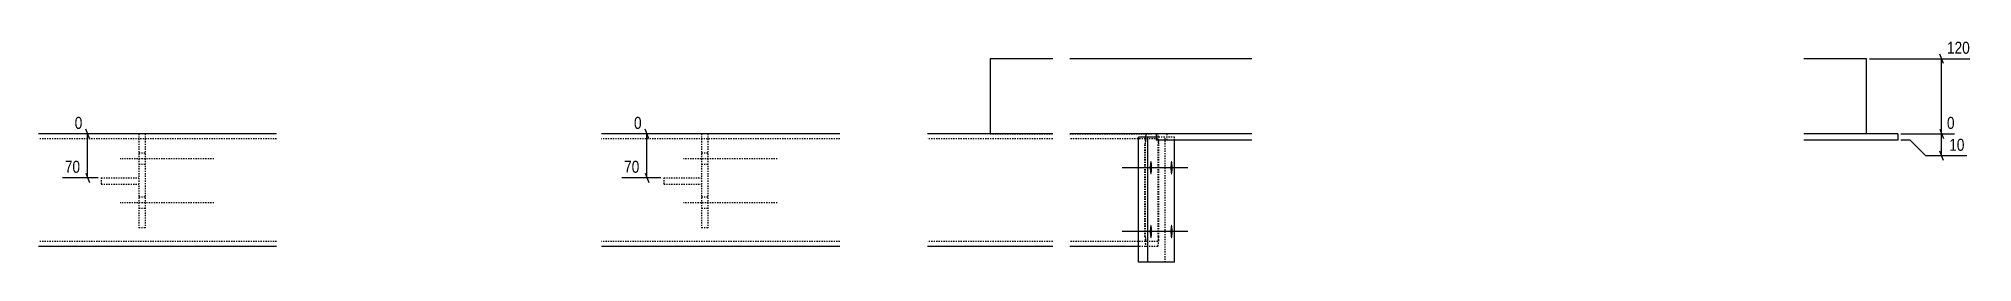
# Model space of a CAD drawing. Header units: millimetres. Extents: x 5278 to 65271, y 8 to 1303.
# Drawn here: x 33682 to 36771, y 12 to 369 of the extents above; entities that cross this region are included whole.
import ezdxf

# ---------------------------------------------------------------- set-up
doc = ezdxf.new("R2010")
doc.units = ezdxf.units.MM
doc.linetypes.add('DXK_LINE_DOT2', pattern=[3.9198, 1.9599, -1.9599])
doc.layers.add('MÅLSÆTNING', color=7, linetype='Continuous')
doc.layers.add('STÅL', color=7, linetype='Continuous')
doc.styles.add('Arial Narrow', font='ARIALN.TTF', dxfattribs={"height": 0.2})

msp = doc.modelspace()

# ---------------------------------------------------------------- hatches: boundary and pattern name
at = {"layer": 'STÅL', "linetype": 'Continuous'}
for points in [[(35457.3, 163), (35457.3, 165.3), (35457.4, 167.5), (35457.6, 169.5), (35457.9, 171.2), (35458.2, 172.5), (35458.5, 173.5), (35458.9, 173.9), (35459.3, 173.9), (35459.7, 173.5), (35460, 172.5), (35460.3, 171.2), (35460.6, 169.5), (35460.8, 167.5), (35460.9, 165.3), (35460.9, 163), (35460.9, 160.7), (35460.8, 158.5), (35460.6, 156.5), (35460.3, 154.8), (35460, 153.5), (35459.7, 152.5), (35459.3, 152.1), (35458.9, 152.1), (35458.5, 152.5), (35458.2, 153.5), (35457.9, 154.8), (35457.6, 156.5), (35457.4, 158.5), (35457.3, 160.7)], [(35490.3, 163), (35490.3, 165.3), (35490.4, 167.5), (35490.6, 169.5), (35490.8, 171.2), (35491.1, 172.5), (35491.5, 173.5), (35491.8, 173.9), (35492.2, 173.9), (35492.5, 173.5), (35492.9, 172.5), (35493.2, 171.2), (35493.4, 169.5), (35493.6, 167.5), (35493.7, 165.3), (35493.8, 163), (35493.7, 160.7), (35493.6, 158.5), (35493.4, 156.5), (35493.2, 154.8), (35492.9, 153.5), (35492.5, 152.5), (35492.2, 152.1), (35491.8, 152.1), (35491.5, 152.5), (35491.1, 153.5), (35490.8, 154.8), (35490.6, 156.5), (35490.4, 158.5), (35490.3, 160.7)], [(35457.3, 61), (35457.3, 63.3), (35457.4, 65.5), (35457.6, 67.5), (35457.9, 69.2), (35458.2, 70.5), (35458.5, 71.5), (35458.9, 71.9), (35459.3, 71.9), (35459.7, 71.5), (35460, 70.5), (35460.3, 69.2), (35460.6, 67.5), (35460.8, 65.5), (35460.9, 63.3), (35460.9, 61), (35460.9, 58.7), (35460.8, 56.5), (35460.6, 54.5), (35460.3, 52.8), (35460, 51.5), (35459.7, 50.5), (35459.3, 50.1), (35458.9, 50.1), (35458.5, 50.5), (35458.2, 51.5), (35457.9, 52.8), (35457.6, 54.5), (35457.4, 56.5), (35457.3, 58.7)], [(35490.3, 61), (35490.3, 63.3), (35490.4, 65.5), (35490.6, 67.5), (35490.8, 69.2), (35491.1, 70.5), (35491.5, 71.5), (35491.8, 71.9), (35492.2, 71.9), (35492.5, 71.5), (35492.9, 70.5), (35493.2, 69.2), (35493.4, 67.5), (35493.6, 65.5), (35493.7, 63.3), (35493.8, 61), (35493.7, 58.7), (35493.6, 56.5), (35493.4, 54.5), (35493.2, 52.8), (35492.9, 51.5), (35492.5, 50.5), (35492.2, 50.1), (35491.8, 50.1), (35491.5, 50.5), (35491.1, 51.5), (35490.8, 52.8), (35490.6, 54.5), (35490.4, 56.5), (35490.3, 58.7)]]:
    msp.add_hatch(color=96, dxfattribs=at).paths.add_polyline_path(points)

# ---------------------------------------------------------------- linework, layer by layer
at = {"layer": 'MÅLSÆTNING', "color": 7, "linetype": 'Continuous'}
for p, q in [((36725.3, 329.5), (36719.3, 344.5)), ((36607.1, 337), (36767.4, 337)), ((36722.3, 217), (36722.3, 337)), ((33782.1, 217), (33739.7, 217)), ((33763.4, 209.5), (33757.4, 224.5)), ((33760.4, 147), (33760.4, 217)), ((34684.5, 217), (34633.2, 217)), ((34656.9, 209.5), (34650.9, 224.5)), ((34653.9, 147), (34653.9, 217)), ((36657.1, 217), (36743, 217)), ((36657.1, 217), (36743, 217)), ((36719.3, 224.5), (36725.3, 209.5)), ((36719.3, 224.5), (36725.3, 209.5)), ((36722.3, 182), (36722.3, 217)), ((36672.3, 207), (36657.1, 207)), ((36697.3, 182), (36672.3, 207)), ((36725.3, 174.5), (36719.3, 189.5)), ((33757.4, 154.5), (33763.4, 139.5)), ((34650.9, 154.5), (34656.9, 139.5)), ((36762.5, 182), (36697.3, 182)), ((33777.1, 147), (33720.2, 147)), ((34676.1, 147), (34613.7, 147))]:
    msp.add_line(p, q, dxfattribs=at)
at = {"layer": 'STÅL', "color": 2, "linetype": 'Continuous'}
for p, q in [((35302.1, 337), (35202.1, 337)), ((35202.1, 337), (35202.1, 217)), ((35620.1, 337), (35329.5, 337)), ((36602.1, 337), (36502.1, 337)), ((36602.1, 217), (36602.1, 337)), ((34062.1, 217), (33682.1, 217)), ((34962.1, 217), (34581.1, 217)), ((35302.1, 217), (35102.1, 217)), ((35460.1, 217), (35329.5, 217)), ((35451.6, 217), (35450.8, 215.8)), ((35467.2, 217), (35460.1, 217)), ((35620.1, 217), (35467.2, 217)), ((35467.2, 217), (35467.2, 207)), ((36652.1, 217), (36502.1, 217)), ((36652.1, 217), (36652.1, 207)), ((35439.3, 12), (35439.3, 212)), ((35467.2, 212), (35439.3, 212)), ((35450.8, 215.8), (35450.2, 212.3)), ((35450.2, 212.3), (35450.2, 212)), ((35454.2, 12), (35454.2, 212)), ((35620.1, 207), (35467.2, 207)), ((35496.9, 12), (35496.9, 207)), ((36652.1, 207), (36502.1, 207)), ((34062.1, 37), (33682.1, 37)), ((34962.1, 37), (34581.1, 37)), ((35302.1, 37), (35102.1, 37)), ((35439.3, 37), (35329.5, 37)), ((35496.9, 12), (35439.3, 12))]:
    msp.add_line(p, q, dxfattribs=at)
at = {"layer": 'STÅL', "color": 7, "linetype": 'DXK_LINE_DOT2'}
for p, q in [((33842.1, 217), (33682.1, 217)), ((33852.1, 217), (33842.1, 217)), ((33842.1, 217), (33842.1, 67)), ((33852.1, 217), (33852.1, 67)), ((34062.1, 217), (33852.1, 217)), ((34741.1, 217), (34581.1, 217)), ((34751.1, 217), (34741.1, 217)), ((34741.1, 217), (34741.1, 67)), ((34751.1, 217), (34751.1, 67)), ((34962.1, 217), (34751.1, 217)), ((35202.1, 217), (35102.1, 217)), ((35202.1, 217), (35302.1, 217)), ((35329.5, 217), (35460.1, 217)), ((35467.2, 217), (35460.1, 217)), ((35620.1, 217), (35467.2, 217)), ((35470.5, 215.8), (35469.8, 217)), ((35484.4, 217), (35484.4, 207)), ((36602.1, 217), (36502.1, 217)), ((34062.1, 209), (33682.1, 209)), ((34962.1, 209), (34581.1, 209)), ((35302.1, 209), (35102.1, 209)), ((35469.8, 209), (35329.5, 209)), ((35449.8, 207.1), (35449.6, 201)), ((35449.6, 53), (35449.6, 201)), ((35450.2, 212), (35449.8, 207.1)), ((35450.6, 201), (35450.7, 204.1)), ((35450.6, 53), (35450.6, 201)), ((35450.7, 204.1), (35450.9, 206.7)), ((35450.9, 206.7), (35451.2, 208.4)), ((35451.2, 208.4), (35451.6, 209)), ((35496.9, 212), (35467.2, 212)), ((35469.8, 209), (35470.1, 208.4)), ((35470.1, 208.4), (35470.4, 206.7)), ((35470.4, 206.7), (35470.7, 204.1)), ((35471.1, 212.3), (35470.5, 215.8)), ((35470.7, 204.1), (35470.7, 201)), ((35470.7, 53), (35470.7, 201)), ((35471.6, 207.1), (35471.1, 212.3)), ((35471.7, 201), (35471.6, 207.1)), ((35471.7, 53), (35471.7, 201)), ((35482, 12), (35482, 212)), ((35496.9, 207), (35496.9, 212)), ((33782.1, 147), (33842.1, 147)), ((33782.1, 147), (33782.1, 137)), ((33782.1, 137), (33842.1, 137)), ((34681.1, 147), (34741.1, 147)), ((34681.1, 147), (34681.1, 137)), ((34681.1, 137), (34741.1, 137)), ((33852.1, 67), (33842.1, 67)), ((34751.1, 67), (34741.1, 67)), ((34062.1, 45), (33682.1, 45)), ((34962.1, 45), (34581.1, 45)), ((35302.1, 45), (35102.1, 45)), ((35469.8, 45), (35329.5, 45)), ((35469.8, 37), (35439.3, 37)), ((35449.6, 53), (35449.8, 46.9)), ((35449.8, 46.9), (35450.2, 41.7)), ((35450.2, 41.7), (35450.8, 38.2)), ((35450.7, 49.9), (35450.6, 53)), ((35450.9, 47.3), (35450.7, 49.9)), ((35450.8, 38.2), (35451.6, 37)), ((35451.2, 45.6), (35450.9, 47.3)), ((35451.6, 45), (35451.2, 45.6)), ((35470.1, 45.6), (35469.8, 45)), ((35469.8, 37), (35470.5, 38.2)), ((35470.4, 47.3), (35470.1, 45.6)), ((35470.7, 49.9), (35470.4, 47.3)), ((35470.5, 38.2), (35471.1, 41.7)), ((35470.7, 53), (35470.7, 49.9)), ((35471.1, 41.7), (35471.6, 46.9)), ((35471.6, 46.9), (35471.7, 53))]:
    msp.add_line(p, q, dxfattribs=at)
at = {"layer": 'STÅL', "color": 96, "linetype": 'DXK_LINE_DOT2'}
for p, q in [((33852.1, 186), (33842.1, 186)), ((34751.1, 186), (34741.1, 186)), ((33962.1, 177), (33812.1, 177)), ((33852.1, 168), (33842.1, 168)), ((34862.1, 177), (34712.1, 177)), ((34751.1, 168), (34741.1, 168)), ((33962.1, 107), (33812.1, 107)), ((33852.1, 116), (33842.1, 116)), ((33852.1, 98), (33842.1, 98)), ((34862.1, 107), (34712.1, 107)), ((34751.1, 116), (34741.1, 116)), ((34751.1, 98), (34741.1, 98))]:
    msp.add_line(p, q, dxfattribs=at)
at = {"layer": 'STÅL', "color": 96, "linetype": 'Continuous'}
for p, q in [((35485.4, 163), (35412.9, 163)), ((35518.3, 163), (35445.9, 163)), ((35485.4, 61), (35412.9, 61)), ((35518.3, 61), (35445.9, 61))]:
    msp.add_line(p, q, dxfattribs=at)

# ---------------------------------------------------------------- next in the draw order: wipeouts: each hides what was drawn before it
at = {"color": 0, "linetype": 'Continuous'}
for points in [[(36771.4, 341), (36771.4, 369), (36726.8, 369), (36726.8, 341)], [(33755.9, 221), (33755.9, 249), (33735.7, 249), (33735.7, 221)], [(34649.4, 221), (34649.4, 249), (34629.2, 249), (34629.2, 221)], [(36747, 221), (36747, 249), (36726.8, 249), (36726.8, 221)], [(33752.2, 151), (33752.2, 179), (33719.9, 179), (33719.9, 151)], [(34645.7, 151), (34645.7, 179), (34613.4, 179), (34613.4, 151)]]:
    msp.add_wipeout(points, dxfattribs=at).dxf.layer = 'MÅLSÆTNING'

# ---------------------------------------------------------------- next in the draw order: texts
at = {"layer": 'MÅLSÆTNING', "color": 3, "linetype": 'Continuous', "style": 'Arial Narrow'}
for s, height, p in [('120', 19.09, (36730.8, 345)), ('0', 19.1, (33739.7, 225)), ('0', 19.1, (34633.2, 225)), ('70', 19.09, (33723.9, 155)), ('70', 19.09, (34617.4, 155))]:
    msp.add_text(s, height=height, dxfattribs=at).set_placement(p)

# ---------------------------------------------------------------- next in the draw order: wipeouts: each hides what was drawn before it
at = {"color": 0, "linetype": 'Continuous'}
msp.add_wipeout([(36762.8, 186), (36762.8, 214), (36730.4, 214), (36730.4, 186)], dxfattribs=at).dxf.layer = 'MÅLSÆTNING'

# ---------------------------------------------------------------- next in the draw order: texts
at = {"layer": 'MÅLSÆTNING', "color": 3, "linetype": 'Continuous', "style": 'Arial Narrow'}
for s, height, p in [('0', 19.1, (36730.8, 225)), ('10', 19.09, (36734.4, 190))]:
    msp.add_text(s, height=height, dxfattribs=at).set_placement(p)

doc.saveas('drawing.dxf')
